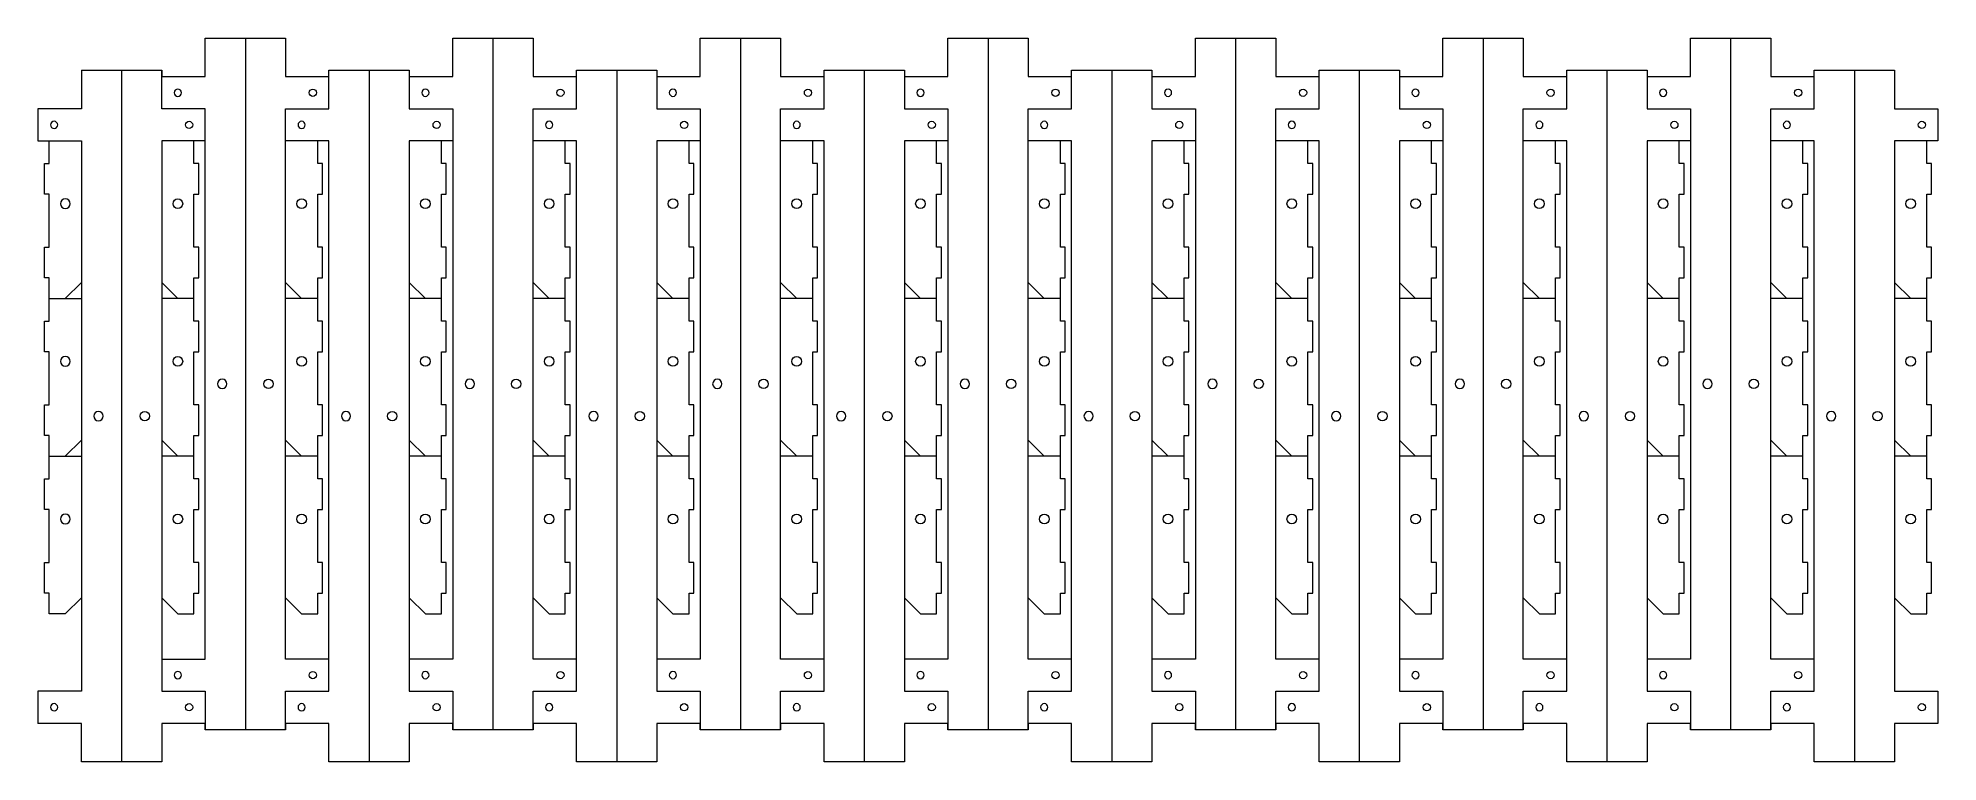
# Model space of a CAD drawing. Header units: millimetres. Extents: x -297 to 294, y -113 to 112.
import ezdxf

# ---------------------------------------------------------------- set-up
doc = ezdxf.new("R2010")
doc.units = ezdxf.units.MM
doc.header["$MEASUREMENT"] = 0
doc.layers.add('Layer 1', color=7, linetype='Continuous')

msp = doc.modelspace()

# ---------------------------------------------------------------- linework, layer by layer
at = {"layer": 'Layer 1', "color": 175, "lineweight": 18}
for points in [[(-283.0386, 102.3), (-258.0386, 102.3), (-258.0386, 100.3021), (-244.5386, 100.3021), (-244.5386, 112.3), (-219.5386, 112.3), (-219.5386, 100.3021), (-206.0386, 100.3021), (-206.0386, 102.3), (-181.0386, 102.3), (-181.0386, 100.3021), (-167.5386, 100.3021), (-167.5386, 112.3), (-142.5386, 112.3), (-142.5386, 100.3021), (-129.0386, 100.3021), (-129.0386, 102.3), (-104.0386, 102.3), (-104.0386, 100.3021), (-90.5386, 100.3021), (-90.5386, 112.3), (-65.5386, 112.3), (-65.5386, 100.3021), (-52.0386, 100.3021), (-52.0386, 102.3), (-27.0386, 102.3), (-27.0386, 100.3021), (-13.5386, 100.3021), (-13.5386, 112.3), (11.4614, 112.3), (11.4614, 100.3021), (24.9614, 100.3021), (24.9614, 102.3), (49.9614, 102.3), (49.9614, 100.3021), (63.4614, 100.3021), (63.4614, 112.3), (88.4614, 112.3), (88.4614, 100.3021), (101.9614, 100.3021), (101.9614, 102.3), (126.9614, 102.3), (126.9614, 100.3021), (140.4614, 100.3021), (140.4614, 112.3), (165.4614, 112.3), (165.4614, 100.3021), (178.9614, 100.3021), (178.9614, 102.3), (203.9614, 102.3), (203.9614, 100.3021), (217.4614, 100.3021), (217.4614, 112.3), (242.4614, 112.3), (242.4614, 100.3021), (255.9614, 100.3021), (255.9614, 102.3), (280.9614, 102.3)], [(294.4614, -100.7), (280.9614, -100.7), (280.9614, -112.6979), (255.9614, -112.6979), (255.9614, -100.7), (242.4614, -100.7), (242.4614, -102.6979), (217.4614, -102.6979), (217.4614, -100.7), (203.9614, -100.7), (203.9614, -112.6979), (178.9614, -112.6979), (178.9614, -100.7), (165.4614, -100.7), (165.4614, -102.6979), (140.4614, -102.6979), (140.4614, -100.7), (126.9614, -100.7), (126.9614, -112.6979), (101.9614, -112.6979), (101.9614, -100.7), (88.4614, -100.7), (88.4614, -102.6979), (63.4614, -102.6979), (63.4614, -100.7), (49.9614, -100.7), (49.9614, -112.6979), (24.9614, -112.6979), (24.9614, -100.7), (11.4614, -100.7), (11.4614, -102.6979), (-13.5386, -102.6979), (-13.5386, -100.7), (-27.0386, -100.7), (-27.0386, -112.6979), (-52.0386, -112.6979), (-52.0386, -100.7), (-65.5386, -100.7), (-65.5386, -102.6979), (-90.5386, -102.6979), (-90.5386, -100.7), (-104.0386, -100.7), (-104.0386, -112.6979), (-129.0386, -112.6979), (-129.0386, -100.7), (-142.5386, -100.7), (-142.5386, -102.6979), (-167.5386, -102.6979), (-167.5386, -100.7), (-181.0386, -100.7), (-181.0386, -112.6979), (-206.0386, -112.6979), (-206.0386, -100.7), (-219.5386, -100.7), (-219.5386, -102.6979), (-244.5386, -102.6979), (-244.5386, -100.7), (-258.0386, -100.7), (-258.0386, -112.6979), (-283.0386, -112.6979), (-283.0386, -100.7), (-296.5386, -100.7)]]:
    msp.add_lwpolyline(points, dxfattribs=at)
at = {"layer": 'Layer 1', "color": 114, "lineweight": 9}
for points in [[(-232.0386, 112.3), (-232.0386, -102.6979)], [(-155.0386, 112.3), (-155.0386, -102.6979)], [(-78.0386, 112.3), (-78.0386, -102.6979)], [(-1.0386, 112.3), (-1.0386, -102.6979)], [(75.9614, 112.3), (75.9614, -102.6979)], [(152.9614, 112.3), (152.9614, -102.6979)], [(229.9614, 112.3), (229.9614, -102.6979)], [(-283.0386, 102.3), (-283.0386, 90.3), (-296.5386, 90.3), (-296.5386, 80.3), (-283.0386, 80.3), (-283.0386, -90.7), (-296.5386, -90.7), (-296.5386, -100.7)], [(-270.5386, 102.3), (-270.5386, -112.6979)], [(-258.0386, -80.7), (-244.5386, -80.7), (-244.5386, 90.3), (-258.0386, 90.3), (-258.0386, 102.3)], [(-206.0386, -80.7), (-219.5386, -80.7), (-219.5386, 90.3), (-206.0386, 90.3), (-206.0386, 102.3)], [(-193.5386, 102.3), (-193.5386, -112.6979)], [(-181.0386, 102.3), (-181.0386, 90.3), (-167.5386, 90.3), (-167.5386, -80.7), (-181.0386, -80.7)], [(-129.0386, -80.7), (-142.5386, -80.7), (-142.5386, 90.3), (-129.0386, 90.3), (-129.0386, 102.3)], [(-116.5386, 102.3), (-116.5386, -112.6979)], [(-104.0386, 102.3), (-104.0386, 90.3), (-90.5386, 90.3), (-90.5386, -80.7), (-104.0386, -80.7)], [(-52.0386, -80.7), (-65.5386, -80.7), (-65.5386, 90.3), (-52.0386, 90.3), (-52.0386, 102.3)], [(-39.5386, 102.3), (-39.5386, -112.6979)], [(-27.0386, 102.3), (-27.0386, 90.3), (-13.5386, 90.3), (-13.5386, -80.7), (-27.0386, -80.7)], [(24.9614, -80.7), (11.4614, -80.7), (11.4614, 90.3), (24.9614, 90.3), (24.9614, 102.3)], [(37.4614, 102.3), (37.4614, -112.6979)], [(49.9614, 102.3), (49.9614, 90.3), (63.4614, 90.3), (63.4614, -80.7), (49.9614, -80.7)], [(101.9614, -80.7), (88.4614, -80.7), (88.4614, 90.3), (101.9614, 90.3), (101.9614, 102.3)], [(114.4614, 102.3), (114.4614, -112.6979)], [(126.9614, 102.3), (126.9614, 90.3), (140.4614, 90.3), (140.4614, -80.7), (126.9614, -80.7)], [(178.9614, -80.7), (165.4614, -80.7), (165.4614, 90.3), (178.9614, 90.3), (178.9614, 102.3)], [(191.4614, 102.3), (191.4614, -112.6979)], [(203.9614, 102.3), (203.9614, 90.3), (217.4614, 90.3), (217.4614, -80.7), (203.9614, -80.7)], [(255.9614, -80.7), (242.4614, -80.7), (242.4614, 90.3), (255.9614, 90.3), (255.9614, 102.3)], [(268.4614, 102.3), (268.4614, -112.6979)], [(280.9614, 102.3), (280.9614, 90.3), (294.4614, 90.3), (294.4614, 80.3), (280.9614, 80.3), (280.9614, -90.7), (294.4614, -90.7), (294.4614, -100.7)], [(-293.0386, -66.7), (-293.0386, -60.2), (-294.5386, -60.2), (-294.5386, -50.7), (-293.0386, -50.7), (-293.0386, -34.2), (-294.5386, -34.2), (-294.5386, -24.7), (-293.0386, -24.7), (-293.0386, -17.7), (-293.0386, -11.2), (-294.5386, -11.2), (-294.5386, -1.7), (-293.0386, -1.7), (-293.0386, 14.8), (-294.5386, 14.8), (-294.5386, 24.3), (-293.0386, 24.3), (-293.0386, 31.3), (-293.0386, 37.8), (-294.5386, 37.8), (-294.5386, 47.3), (-293.0386, 47.3), (-293.0386, 63.8), (-294.5386, 63.8), (-294.5386, 73.3), (-293.0386, 73.3), (-293.0386, 80.3)], [(-244.5386, 80.3), (-258.0386, 80.3), (-258.0386, -90.7), (-244.5386, -90.7), (-244.5386, -102.6979)], [(-248.0386, -66.7), (-248.0386, -60.2), (-246.5386, -60.2), (-246.5386, -50.7), (-248.0386, -50.7), (-248.0386, -34.2), (-246.5386, -34.2), (-246.5386, -24.7), (-248.0386, -24.7), (-248.0386, -17.7), (-248.0386, -11.2), (-246.5386, -11.2), (-246.5386, -1.7), (-248.0386, -1.7), (-248.0386, 14.8), (-246.5386, 14.8), (-246.5386, 24.3), (-248.0386, 24.3), (-248.0386, 31.3), (-248.0386, 37.8), (-246.5386, 37.8), (-246.5386, 47.3), (-248.0386, 47.3), (-248.0386, 63.8), (-246.5386, 63.8), (-246.5386, 73.3), (-248.0386, 73.3), (-248.0386, 80.3)], [(-219.5386, -102.6979), (-219.5386, -90.7), (-206.0386, -90.7), (-206.0386, 80.3), (-219.5386, 80.3)], [(-209.5386, -66.7), (-209.5386, -60.2), (-208.0386, -60.2), (-208.0386, -50.7), (-209.5386, -50.7), (-209.5386, -34.2), (-208.0386, -34.2), (-208.0386, -24.7), (-209.5386, -24.7), (-209.5386, -17.7), (-209.5386, -11.2), (-208.0386, -11.2), (-208.0386, -1.7), (-209.5386, -1.7), (-209.5386, 14.8), (-208.0386, 14.8), (-208.0386, 24.3), (-209.5386, 24.3), (-209.5386, 31.3), (-209.5386, 37.8), (-208.0386, 37.8), (-208.0386, 47.3), (-209.5386, 47.3), (-209.5386, 63.8), (-208.0386, 63.8), (-208.0386, 73.3), (-209.5386, 73.3), (-209.5386, 80.3)], [(-167.5386, 80.3), (-181.0386, 80.3), (-181.0386, -90.7), (-167.5386, -90.7), (-167.5386, -102.6979)], [(-171.0386, -66.7), (-171.0386, -60.2), (-169.5386, -60.2), (-169.5386, -50.7), (-171.0386, -50.7), (-171.0386, -34.2), (-169.5386, -34.2), (-169.5386, -24.7), (-171.0386, -24.7), (-171.0386, -17.7), (-171.0386, -11.2), (-169.5386, -11.2), (-169.5386, -1.7), (-171.0386, -1.7), (-171.0386, 14.8), (-169.5386, 14.8), (-169.5386, 24.3), (-171.0386, 24.3), (-171.0386, 31.3), (-171.0386, 37.8), (-169.5386, 37.8), (-169.5386, 47.3), (-171.0386, 47.3), (-171.0386, 63.8), (-169.5386, 63.8), (-169.5386, 73.3), (-171.0386, 73.3), (-171.0386, 80.3)], [(-142.5386, -102.6979), (-142.5386, -90.7), (-129.0386, -90.7), (-129.0386, 80.3), (-142.5386, 80.3)], [(-132.5386, -66.7), (-132.5386, -60.2), (-131.0386, -60.2), (-131.0386, -50.7), (-132.5386, -50.7), (-132.5386, -34.2), (-131.0386, -34.2), (-131.0386, -24.7), (-132.5386, -24.7), (-132.5386, -17.7), (-132.5386, -11.2), (-131.0386, -11.2), (-131.0386, -1.7), (-132.5386, -1.7), (-132.5386, 14.8), (-131.0386, 14.8), (-131.0386, 24.3), (-132.5386, 24.3), (-132.5386, 31.3), (-132.5386, 37.8), (-131.0386, 37.8), (-131.0386, 47.3), (-132.5386, 47.3), (-132.5386, 63.8), (-131.0386, 63.8), (-131.0386, 73.3), (-132.5386, 73.3), (-132.5386, 80.3)], [(-90.5386, 80.3), (-104.0386, 80.3), (-104.0386, -90.7), (-90.5386, -90.7), (-90.5386, -102.6979)], [(-94.0386, -66.7), (-94.0386, -60.2), (-92.5386, -60.2), (-92.5386, -50.7), (-94.0386, -50.7), (-94.0386, -34.2), (-92.5386, -34.2), (-92.5386, -24.7), (-94.0386, -24.7), (-94.0386, -17.7), (-94.0386, -11.2), (-92.5386, -11.2), (-92.5386, -1.7), (-94.0386, -1.7), (-94.0386, 14.8), (-92.5386, 14.8), (-92.5386, 24.3), (-94.0386, 24.3), (-94.0386, 31.3), (-94.0386, 37.8), (-92.5386, 37.8), (-92.5386, 47.3), (-94.0386, 47.3), (-94.0386, 63.8), (-92.5386, 63.8), (-92.5386, 73.3), (-94.0386, 73.3), (-94.0386, 80.3)], [(-65.5386, -102.6979), (-65.5386, -90.7), (-52.0386, -90.7), (-52.0386, 80.3), (-65.5386, 80.3)], [(-55.5386, -66.7), (-55.5386, -60.2), (-54.0386, -60.2), (-54.0386, -50.7), (-55.5386, -50.7), (-55.5386, -34.2), (-54.0386, -34.2), (-54.0386, -24.7), (-55.5386, -24.7), (-55.5386, -17.7), (-55.5386, -11.2), (-54.0386, -11.2), (-54.0386, -1.7), (-55.5386, -1.7), (-55.5386, 14.8), (-54.0386, 14.8), (-54.0386, 24.3), (-55.5386, 24.3), (-55.5386, 31.3), (-55.5386, 37.8), (-54.0386, 37.8), (-54.0386, 47.3), (-55.5386, 47.3), (-55.5386, 63.8), (-54.0386, 63.8), (-54.0386, 73.3), (-55.5386, 73.3), (-55.5386, 80.3)], [(-13.5386, 80.3), (-27.0386, 80.3), (-27.0386, -90.7), (-13.5386, -90.7), (-13.5386, -102.6979)], [(-17.0386, -66.7), (-17.0386, -60.2), (-15.5386, -60.2), (-15.5386, -50.7), (-17.0386, -50.7), (-17.0386, -34.2), (-15.5386, -34.2), (-15.5386, -24.7), (-17.0386, -24.7), (-17.0386, -17.7), (-17.0386, -11.2), (-15.5386, -11.2), (-15.5386, -1.7), (-17.0386, -1.7), (-17.0386, 14.8), (-15.5386, 14.8), (-15.5386, 24.3), (-17.0386, 24.3), (-17.0386, 31.3), (-17.0386, 37.8), (-15.5386, 37.8), (-15.5386, 47.3), (-17.0386, 47.3), (-17.0386, 63.8), (-15.5386, 63.8), (-15.5386, 73.3), (-17.0386, 73.3), (-17.0386, 80.3)], [(11.4614, -102.6979), (11.4614, -90.7), (24.9614, -90.7), (24.9614, 80.3), (11.4614, 80.3)], [(21.4614, -66.7), (21.4614, -60.2), (22.9614, -60.2), (22.9614, -50.7), (21.4614, -50.7), (21.4614, -34.2), (22.9614, -34.2), (22.9614, -24.7), (21.4614, -24.7), (21.4614, -17.7), (21.4614, -11.2), (22.9614, -11.2), (22.9614, -1.7), (21.4614, -1.7), (21.4614, 14.8), (22.9614, 14.8), (22.9614, 24.3), (21.4614, 24.3), (21.4614, 31.3), (21.4614, 37.8), (22.9614, 37.8), (22.9614, 47.3), (21.4614, 47.3), (21.4614, 63.8), (22.9614, 63.8), (22.9614, 73.3), (21.4614, 73.3), (21.4614, 80.3)], [(63.4614, 80.3), (49.9614, 80.3), (49.9614, -90.7), (63.4614, -90.7), (63.4614, -102.6979)], [(59.9614, -66.7), (59.9614, -60.2), (61.4614, -60.2), (61.4614, -50.7), (59.9614, -50.7), (59.9614, -34.2), (61.4614, -34.2), (61.4614, -24.7), (59.9614, -24.7), (59.9614, -17.7), (59.9614, -11.2), (61.4614, -11.2), (61.4614, -1.7), (59.9614, -1.7), (59.9614, 14.8), (61.4614, 14.8), (61.4614, 24.3), (59.9614, 24.3), (59.9614, 31.3), (59.9614, 37.8), (61.4614, 37.8), (61.4614, 47.3), (59.9614, 47.3), (59.9614, 63.8), (61.4614, 63.8), (61.4614, 73.3), (59.9614, 73.3), (59.9614, 80.3)], [(88.4614, -102.6979), (88.4614, -90.7), (101.9614, -90.7), (101.9614, 80.3), (88.4614, 80.3)], [(98.4614, -66.7), (98.4614, -60.2), (99.9614, -60.2), (99.9614, -50.7), (98.4614, -50.7), (98.4614, -34.2), (99.9614, -34.2), (99.9614, -24.7), (98.4614, -24.7), (98.4614, -17.7), (98.4614, -11.2), (99.9614, -11.2), (99.9614, -1.7), (98.4614, -1.7), (98.4614, 14.8), (99.9614, 14.8), (99.9614, 24.3), (98.4614, 24.3), (98.4614, 31.3), (98.4614, 37.8), (99.9614, 37.8), (99.9614, 47.3), (98.4614, 47.3), (98.4614, 63.8), (99.9614, 63.8), (99.9614, 73.3), (98.4614, 73.3), (98.4614, 80.3)], [(140.4614, 80.3), (126.9614, 80.3), (126.9614, -90.7), (140.4614, -90.7), (140.4614, -102.6979)], [(136.9614, -66.7), (136.9614, -60.2), (138.4614, -60.2), (138.4614, -50.7), (136.9614, -50.7), (136.9614, -34.2), (138.4614, -34.2), (138.4614, -24.7), (136.9614, -24.7), (136.9614, -17.7), (136.9614, -11.2), (138.4614, -11.2), (138.4614, -1.7), (136.9614, -1.7), (136.9614, 14.8), (138.4614, 14.8), (138.4614, 24.3), (136.9614, 24.3), (136.9614, 31.3), (136.9614, 37.8), (138.4614, 37.8), (138.4614, 47.3), (136.9614, 47.3), (136.9614, 63.8), (138.4614, 63.8), (138.4614, 73.3), (136.9614, 73.3), (136.9614, 80.3)], [(165.4614, -102.6979), (165.4614, -90.7), (178.9614, -90.7), (178.9614, 80.3), (165.4614, 80.3)], [(175.4614, -66.7), (175.4614, -60.2), (176.9614, -60.2), (176.9614, -50.7), (175.4614, -50.7), (175.4614, -34.2), (176.9614, -34.2), (176.9614, -24.7), (175.4614, -24.7), (175.4614, -17.7), (175.4614, -11.2), (176.9614, -11.2), (176.9614, -1.7), (175.4614, -1.7), (175.4614, 14.8), (176.9614, 14.8), (176.9614, 24.3), (175.4614, 24.3), (175.4614, 31.3), (175.4614, 37.8), (176.9614, 37.8), (176.9614, 47.3), (175.4614, 47.3), (175.4614, 63.8), (176.9614, 63.8), (176.9614, 73.3), (175.4614, 73.3), (175.4614, 80.3)], [(217.4614, 80.3), (203.9614, 80.3), (203.9614, -90.7), (217.4614, -90.7), (217.4614, -102.6979)], [(213.9614, -66.7), (213.9614, -60.2), (215.4614, -60.2), (215.4614, -50.7), (213.9614, -50.7), (213.9614, -34.2), (215.4614, -34.2), (215.4614, -24.7), (213.9614, -24.7), (213.9614, -17.7), (213.9614, -11.2), (215.4614, -11.2), (215.4614, -1.7), (213.9614, -1.7), (213.9614, 14.8), (215.4614, 14.8), (215.4614, 24.3), (213.9614, 24.3), (213.9614, 31.3), (213.9614, 37.8), (215.4614, 37.8), (215.4614, 47.3), (213.9614, 47.3), (213.9614, 63.8), (215.4614, 63.8), (215.4614, 73.3), (213.9614, 73.3), (213.9614, 80.3)], [(242.4614, -102.6979), (242.4614, -90.7), (255.9614, -90.7), (255.9614, 80.3), (242.4614, 80.3)], [(252.4614, -66.7), (252.4614, -60.2), (253.9614, -60.2), (253.9614, -50.7), (252.4614, -50.7), (252.4614, -34.2), (253.9614, -34.2), (253.9614, -24.7), (252.4614, -24.7), (252.4614, -17.7), (252.4614, -11.2), (253.9614, -11.2), (253.9614, -1.7), (252.4614, -1.7), (252.4614, 14.8), (253.9614, 14.8), (253.9614, 24.3), (252.4614, 24.3), (252.4614, 31.3), (252.4614, 37.8), (253.9614, 37.8), (253.9614, 47.3), (252.4614, 47.3), (252.4614, 63.8), (253.9614, 63.8), (253.9614, 73.3), (252.4614, 73.3), (252.4614, 80.3)], [(290.9614, -66.7), (290.9614, -60.2), (292.4614, -60.2), (292.4614, -50.7), (290.9614, -50.7), (290.9614, -34.2), (292.4614, -34.2), (292.4614, -24.7), (290.9614, -24.7), (290.9614, -17.7), (290.9614, -11.2), (292.4614, -11.2), (292.4614, -1.7), (290.9614, -1.7), (290.9614, 14.8), (292.4614, 14.8), (292.4614, 24.3), (290.9614, 24.3), (290.9614, 31.3), (290.9614, 37.8), (292.4614, 37.8), (292.4614, 47.3), (290.9614, 47.3), (290.9614, 63.8), (292.4614, 63.8), (292.4614, 73.3), (290.9614, 73.3), (290.9614, 80.3)]]:
    msp.add_lwpolyline(points, dxfattribs=at)
at = {"layer": 'Layer 1', "color": 240, "lineweight": 9}
for points in [[(-283.0386, 36.3), (-288.0386, 31.3)], [(-258.0386, 36.3), (-253.0386, 31.3)], [(-219.5386, 36.3), (-214.5386, 31.3)], [(-181.0386, 36.3), (-176.0386, 31.3)], [(-142.5386, 36.3), (-137.5386, 31.3)], [(-104.0386, 36.3), (-99.0386, 31.3)], [(-65.5386, 36.3), (-60.5386, 31.3)], [(-27.0386, 36.3), (-22.0386, 31.3)], [(11.4614, 36.3), (16.4614, 31.3)], [(49.9614, 36.3), (54.9614, 31.3)], [(88.4614, 36.3), (93.4614, 31.3)], [(126.9614, 36.3), (131.9614, 31.3)], [(165.4614, 36.3), (170.4614, 31.3)], [(203.9614, 36.3), (208.9614, 31.3)], [(242.4614, 36.3), (247.4614, 31.3)], [(280.9614, 36.3), (285.9614, 31.3)], [(-293.0386, 31.3), (-283.0386, 31.3)], [(-248.0386, 31.3), (-258.0386, 31.3)], [(-209.5386, 31.3), (-219.5386, 31.3)], [(-171.0386, 31.3), (-181.0386, 31.3)], [(-132.5386, 31.3), (-142.5386, 31.3)], [(-94.0386, 31.3), (-104.0386, 31.3)], [(-55.5386, 31.3), (-65.5386, 31.3)], [(-17.0386, 31.3), (-27.0386, 31.3)], [(21.4614, 31.3), (11.4614, 31.3)], [(59.9614, 31.3), (49.9614, 31.3)], [(98.4614, 31.3), (88.4614, 31.3)], [(136.9614, 31.3), (126.9614, 31.3)], [(175.4614, 31.3), (165.4614, 31.3)], [(213.9614, 31.3), (203.9614, 31.3)], [(252.4614, 31.3), (242.4614, 31.3)], [(290.9614, 31.3), (280.9614, 31.3)], [(-293.0386, -17.7), (-283.0386, -17.7)], [(-283.0386, -12.7), (-288.0386, -17.7)], [(-258.0386, -12.7), (-253.0386, -17.7)], [(-248.0386, -17.7), (-258.0386, -17.7)], [(-219.5386, -12.7), (-214.5386, -17.7)], [(-209.5386, -17.7), (-219.5386, -17.7)], [(-181.0386, -12.7), (-176.0386, -17.7)], [(-171.0386, -17.7), (-181.0386, -17.7)], [(-142.5386, -12.7), (-137.5386, -17.7)], [(-132.5386, -17.7), (-142.5386, -17.7)], [(-104.0386, -12.7), (-99.0386, -17.7)], [(-94.0386, -17.7), (-104.0386, -17.7)], [(-65.5386, -12.7), (-60.5386, -17.7)], [(-55.5386, -17.7), (-65.5386, -17.7)], [(-27.0386, -12.7), (-22.0386, -17.7)], [(-17.0386, -17.7), (-27.0386, -17.7)], [(11.4614, -12.7), (16.4614, -17.7)], [(21.4614, -17.7), (11.4614, -17.7)], [(49.9614, -12.7), (54.9614, -17.7)], [(59.9614, -17.7), (49.9614, -17.7)], [(88.4614, -12.7), (93.4614, -17.7)], [(98.4614, -17.7), (88.4614, -17.7)], [(126.9614, -12.7), (131.9614, -17.7)], [(136.9614, -17.7), (126.9614, -17.7)], [(165.4614, -12.7), (170.4614, -17.7)], [(175.4614, -17.7), (165.4614, -17.7)], [(203.9614, -12.7), (208.9614, -17.7)], [(213.9614, -17.7), (203.9614, -17.7)], [(242.4614, -12.7), (247.4614, -17.7)], [(252.4614, -17.7), (242.4614, -17.7)], [(280.9614, -12.7), (285.9614, -17.7)], [(290.9614, -17.7), (280.9614, -17.7)], [(-283.0386, -61.7), (-288.0386, -66.7), (-293.0386, -66.7)], [(-258.0386, -61.7), (-253.0386, -66.7), (-248.0386, -66.7)], [(-219.5386, -61.7), (-214.5386, -66.7), (-209.5386, -66.7)], [(-181.0386, -61.7), (-176.0386, -66.7), (-171.0386, -66.7)], [(-142.5386, -61.7), (-137.5386, -66.7), (-132.5386, -66.7)], [(-104.0386, -61.7), (-99.0386, -66.7), (-94.0386, -66.7)], [(-65.5386, -61.7), (-60.5386, -66.7), (-55.5386, -66.7)], [(-27.0386, -61.7), (-22.0386, -66.7), (-17.0386, -66.7)], [(11.4614, -61.7), (16.4614, -66.7), (21.4614, -66.7)], [(49.9614, -61.7), (54.9614, -66.7), (59.9614, -66.7)], [(88.4614, -61.7), (93.4614, -66.7), (98.4614, -66.7)], [(126.9614, -61.7), (131.9614, -66.7), (136.9614, -66.7)], [(165.4614, -61.7), (170.4614, -66.7), (175.4614, -66.7)], [(203.9614, -61.7), (208.9614, -66.7), (213.9614, -66.7)], [(242.4614, -61.7), (247.4614, -66.7), (252.4614, -66.7)], [(280.9614, -61.7), (285.9614, -66.7), (290.9614, -66.7)]]:
    msp.add_lwpolyline(points, dxfattribs=at)
for points in [[(-253.0386, 94.175), (-253.6599, 94.175), (-254.1636, 94.6787), (-254.1636, 95.3), (-254.1636, 95.9214), (-253.6599, 96.425), (-253.0386, 96.425), (-252.4173, 96.4251), (-251.9136, 95.9214), (-251.9136, 95.3001), (-251.9136, 94.6787), (-252.4173, 94.1751), (-253.0386, 94.175)], [(-211.0386, 94.175), (-210.4173, 94.175), (-209.9136, 94.6787), (-209.9136, 95.3), (-209.9136, 95.9214), (-210.4173, 96.425), (-211.0386, 96.425), (-211.6599, 96.4251), (-212.1636, 95.9214), (-212.1636, 95.3001), (-212.1636, 94.6787), (-211.6599, 94.1751), (-211.0386, 94.175)], [(-176.0386, 94.175), (-176.6599, 94.175), (-177.1636, 94.6787), (-177.1636, 95.3), (-177.1636, 95.9214), (-176.6599, 96.425), (-176.0386, 96.425), (-175.4173, 96.4251), (-174.9136, 95.9214), (-174.9136, 95.3001), (-174.9136, 94.6787), (-175.4173, 94.1751), (-176.0386, 94.175)], [(-134.0386, 94.175), (-133.4173, 94.175), (-132.9136, 94.6787), (-132.9136, 95.3), (-132.9136, 95.9214), (-133.4173, 96.425), (-134.0386, 96.425), (-134.6599, 96.4251), (-135.1636, 95.9214), (-135.1636, 95.3001), (-135.1636, 94.6787), (-134.6599, 94.1751), (-134.0386, 94.175)], [(-99.0386, 94.175), (-99.6599, 94.175), (-100.1636, 94.6787), (-100.1636, 95.3), (-100.1636, 95.9214), (-99.6599, 96.425), (-99.0386, 96.425), (-98.4173, 96.4251), (-97.9136, 95.9214), (-97.9136, 95.3001), (-97.9136, 94.6787), (-98.4173, 94.1751), (-99.0386, 94.175)], [(-57.0386, 94.175), (-56.4173, 94.175), (-55.9136, 94.6787), (-55.9136, 95.3), (-55.9136, 95.9214), (-56.4173, 96.425), (-57.0386, 96.425), (-57.6599, 96.4251), (-58.1636, 95.9214), (-58.1636, 95.3001), (-58.1636, 94.6787), (-57.6599, 94.1751), (-57.0386, 94.175)], [(-22.0386, 94.175), (-22.6599, 94.175), (-23.1636, 94.6787), (-23.1636, 95.3), (-23.1636, 95.9214), (-22.6599, 96.425), (-22.0386, 96.425), (-21.4173, 96.4251), (-20.9136, 95.9214), (-20.9136, 95.3001), (-20.9136, 94.6787), (-21.4173, 94.1751), (-22.0386, 94.175)], [(19.9614, 94.175), (20.5827, 94.175), (21.0864, 94.6787), (21.0864, 95.3), (21.0864, 95.9214), (20.5827, 96.425), (19.9614, 96.425), (19.3401, 96.4251), (18.8364, 95.9214), (18.8364, 95.3001), (18.8364, 94.6787), (19.3401, 94.1751), (19.9614, 94.175)], [(54.9614, 94.175), (54.3401, 94.175), (53.8364, 94.6787), (53.8364, 95.3), (53.8364, 95.9214), (54.3401, 96.425), (54.9614, 96.425), (55.5827, 96.4251), (56.0864, 95.9214), (56.0864, 95.3001), (56.0864, 94.6787), (55.5827, 94.1751), (54.9614, 94.175)], [(96.9614, 94.175), (97.5827, 94.175), (98.0864, 94.6787), (98.0864, 95.3), (98.0864, 95.9214), (97.5827, 96.425), (96.9614, 96.425), (96.3401, 96.4251), (95.8364, 95.9214), (95.8364, 95.3001), (95.8364, 94.6787), (96.3401, 94.1751), (96.9614, 94.175)], [(131.9614, 94.175), (131.3401, 94.175), (130.8364, 94.6787), (130.8364, 95.3), (130.8364, 95.9214), (131.3401, 96.425), (131.9614, 96.425), (132.5827, 96.4251), (133.0864, 95.9214), (133.0864, 95.3001), (133.0864, 94.6787), (132.5827, 94.1751), (131.9614, 94.175)], [(173.9614, 94.175), (174.5827, 94.175), (175.0864, 94.6787), (175.0864, 95.3), (175.0864, 95.9214), (174.5827, 96.425), (173.9614, 96.425), (173.3401, 96.4251), (172.8364, 95.9214), (172.8364, 95.3001), (172.8364, 94.6787), (173.3401, 94.1751), (173.9614, 94.175)], [(208.9614, 94.175), (208.3401, 94.175), (207.8364, 94.6787), (207.8364, 95.3), (207.8364, 95.9214), (208.3401, 96.425), (208.9614, 96.425), (209.5827, 96.4251), (210.0864, 95.9214), (210.0864, 95.3001), (210.0864, 94.6787), (209.5827, 94.1751), (208.9614, 94.175)], [(250.9614, 94.175), (251.5827, 94.175), (252.0864, 94.6787), (252.0864, 95.3), (252.0864, 95.9214), (251.5827, 96.425), (250.9614, 96.425), (250.3401, 96.4251), (249.8364, 95.9214), (249.8364, 95.3001), (249.8364, 94.6787), (250.3401, 94.1751), (250.9614, 94.175)], [(-291.5386, 84.175), (-292.1599, 84.175), (-292.6636, 84.6787), (-292.6636, 85.3), (-292.6636, 85.9214), (-292.1599, 86.425), (-291.5386, 86.425), (-290.9173, 86.4251), (-290.4136, 85.9214), (-290.4136, 85.3001), (-290.4136, 84.6787), (-290.9173, 84.1751), (-291.5386, 84.175)], [(-249.5386, 84.175), (-248.9173, 84.175), (-248.4136, 84.6787), (-248.4136, 85.3), (-248.4136, 85.9214), (-248.9173, 86.425), (-249.5386, 86.425), (-250.1599, 86.4251), (-250.6636, 85.9214), (-250.6636, 85.3001), (-250.6636, 84.6787), (-250.1599, 84.1751), (-249.5386, 84.175)], [(-214.5386, 84.175), (-215.1599, 84.175), (-215.6636, 84.6787), (-215.6636, 85.3), (-215.6636, 85.9214), (-215.1599, 86.425), (-214.5386, 86.425), (-213.9173, 86.4251), (-213.4136, 85.9214), (-213.4136, 85.3001), (-213.4136, 84.6787), (-213.9173, 84.1751), (-214.5386, 84.175)], [(-172.5386, 84.175), (-171.9173, 84.175), (-171.4136, 84.6787), (-171.4136, 85.3), (-171.4136, 85.9214), (-171.9173, 86.425), (-172.5386, 86.425), (-173.1599, 86.4251), (-173.6636, 85.9214), (-173.6636, 85.3001), (-173.6636, 84.6787), (-173.1599, 84.1751), (-172.5386, 84.175)], [(-137.5386, 84.175), (-138.1599, 84.175), (-138.6636, 84.6787), (-138.6636, 85.3), (-138.6636, 85.9214), (-138.1599, 86.425), (-137.5386, 86.425), (-136.9173, 86.4251), (-136.4136, 85.9214), (-136.4136, 85.3001), (-136.4136, 84.6787), (-136.9173, 84.1751), (-137.5386, 84.175)], [(-95.5386, 84.175), (-94.9173, 84.175), (-94.4136, 84.6787), (-94.4136, 85.3), (-94.4136, 85.9214), (-94.9173, 86.425), (-95.5386, 86.425), (-96.1599, 86.4251), (-96.6636, 85.9214), (-96.6636, 85.3001), (-96.6636, 84.6787), (-96.1599, 84.1751), (-95.5386, 84.175)], [(-60.5386, 84.175), (-61.1599, 84.175), (-61.6636, 84.6787), (-61.6636, 85.3), (-61.6636, 85.9214), (-61.1599, 86.425), (-60.5386, 86.425), (-59.9173, 86.4251), (-59.4136, 85.9214), (-59.4136, 85.3001), (-59.4136, 84.6787), (-59.9173, 84.1751), (-60.5386, 84.175)], [(-18.5386, 84.175), (-17.9173, 84.175), (-17.4136, 84.6787), (-17.4136, 85.3), (-17.4136, 85.9214), (-17.9173, 86.425), (-18.5386, 86.425), (-19.1599, 86.4251), (-19.6636, 85.9214), (-19.6636, 85.3001), (-19.6636, 84.6787), (-19.1599, 84.1751), (-18.5386, 84.175)], [(16.4614, 84.175), (15.8401, 84.175), (15.3364, 84.6787), (15.3364, 85.3), (15.3364, 85.9214), (15.8401, 86.425), (16.4614, 86.425), (17.0827, 86.4251), (17.5864, 85.9214), (17.5864, 85.3001), (17.5864, 84.6787), (17.0827, 84.1751), (16.4614, 84.175)], [(58.4614, 84.175), (59.0827, 84.175), (59.5864, 84.6787), (59.5864, 85.3), (59.5864, 85.9214), (59.0827, 86.425), (58.4614, 86.425), (57.8401, 86.4251), (57.3364, 85.9214), (57.3364, 85.3001), (57.3364, 84.6787), (57.8401, 84.1751), (58.4614, 84.175)], [(93.4614, 84.175), (92.8401, 84.175), (92.3364, 84.6787), (92.3364, 85.3), (92.3364, 85.9214), (92.8401, 86.425), (93.4614, 86.425), (94.0827, 86.4251), (94.5864, 85.9214), (94.5864, 85.3001), (94.5864, 84.6787), (94.0827, 84.1751), (93.4614, 84.175)], [(135.4614, 84.175), (136.0827, 84.175), (136.5864, 84.6787), (136.5864, 85.3), (136.5864, 85.9214), (136.0827, 86.425), (135.4614, 86.425), (134.8401, 86.4251), (134.3364, 85.9214), (134.3364, 85.3001), (134.3364, 84.6787), (134.8401, 84.1751), (135.4614, 84.175)], [(170.4614, 84.175), (169.8401, 84.175), (169.3364, 84.6787), (169.3364, 85.3), (169.3364, 85.9214), (169.8401, 86.425), (170.4614, 86.425), (171.0827, 86.4251), (171.5864, 85.9214), (171.5864, 85.3001), (171.5864, 84.6787), (171.0827, 84.1751), (170.4614, 84.175)], [(212.4614, 84.175), (213.0827, 84.175), (213.5864, 84.6787), (213.5864, 85.3), (213.5864, 85.9214), (213.0827, 86.425), (212.4614, 86.425), (211.8401, 86.4251), (211.3364, 85.9214), (211.3364, 85.3001), (211.3364, 84.6787), (211.8401, 84.1751), (212.4614, 84.175)], [(247.4614, 84.175), (246.8401, 84.175), (246.3364, 84.6787), (246.3364, 85.3), (246.3364, 85.9214), (246.8401, 86.425), (247.4614, 86.425), (248.0827, 86.4251), (248.5864, 85.9214), (248.5864, 85.3001), (248.5864, 84.6787), (248.0827, 84.1751), (247.4614, 84.175)], [(289.4614, 84.175), (290.0827, 84.175), (290.5864, 84.6787), (290.5864, 85.3), (290.5864, 85.9214), (290.0827, 86.425), (289.4614, 86.425), (288.8401, 86.4251), (288.3364, 85.9214), (288.3364, 85.3001), (288.3364, 84.6787), (288.8401, 84.1751), (289.4614, 84.175)], [(-288.0386, 59.3), (-288.867, 59.3), (-289.5386, 59.9716), (-289.5386, 60.8), (-289.5386, 61.6284), (-288.867, 62.3), (-288.0386, 62.3), (-287.2102, 62.3), (-286.5386, 61.6284), (-286.5386, 60.8), (-286.5386, 59.9716), (-287.2101, 59.3), (-288.0386, 59.3)], [(-253.0386, 59.3), (-252.2102, 59.3), (-251.5386, 59.9716), (-251.5386, 60.8), (-251.5386, 61.6284), (-252.2102, 62.3), (-253.0386, 62.3), (-253.867, 62.3), (-254.5386, 61.6284), (-254.5386, 60.8), (-254.5386, 59.9716), (-253.8671, 59.3), (-253.0386, 59.3)], [(-214.5386, 59.3), (-213.7102, 59.3), (-213.0386, 59.9716), (-213.0386, 60.8), (-213.0386, 61.6284), (-213.7102, 62.3), (-214.5386, 62.3), (-215.367, 62.3), (-216.0386, 61.6284), (-216.0386, 60.8), (-216.0386, 59.9716), (-215.3671, 59.3), (-214.5386, 59.3)], [(-176.0386, 59.3), (-175.2102, 59.3), (-174.5386, 59.9716), (-174.5386, 60.8), (-174.5386, 61.6284), (-175.2102, 62.3), (-176.0386, 62.3), (-176.867, 62.3), (-177.5386, 61.6284), (-177.5386, 60.8), (-177.5386, 59.9716), (-176.8671, 59.3), (-176.0386, 59.3)], [(-137.5386, 59.3), (-136.7102, 59.3), (-136.0386, 59.9716), (-136.0386, 60.8), (-136.0386, 61.6284), (-136.7102, 62.3), (-137.5386, 62.3), (-138.367, 62.3), (-139.0386, 61.6284), (-139.0386, 60.8), (-139.0386, 59.9716), (-138.3671, 59.3), (-137.5386, 59.3)], [(-99.0386, 59.3), (-98.2102, 59.3), (-97.5386, 59.9716), (-97.5386, 60.8), (-97.5386, 61.6284), (-98.2102, 62.3), (-99.0386, 62.3), (-99.867, 62.3), (-100.5386, 61.6284), (-100.5386, 60.8), (-100.5386, 59.9716), (-99.8671, 59.3), (-99.0386, 59.3)], [(-60.5386, 59.3), (-59.7102, 59.3), (-59.0386, 59.9716), (-59.0386, 60.8), (-59.0386, 61.6284), (-59.7102, 62.3), (-60.5386, 62.3), (-61.367, 62.3), (-62.0386, 61.6284), (-62.0386, 60.8), (-62.0386, 59.9716), (-61.3671, 59.3), (-60.5386, 59.3)], [(-22.0386, 59.3), (-21.2102, 59.3), (-20.5386, 59.9716), (-20.5386, 60.8), (-20.5386, 61.6284), (-21.2102, 62.3), (-22.0386, 62.3), (-22.867, 62.3), (-23.5386, 61.6284), (-23.5386, 60.8), (-23.5386, 59.9716), (-22.8671, 59.3), (-22.0386, 59.3)], [(16.4614, 59.3), (17.2898, 59.3), (17.9614, 59.9716), (17.9614, 60.8), (17.9614, 61.6284), (17.2898, 62.3), (16.4614, 62.3), (15.633, 62.3), (14.9614, 61.6284), (14.9614, 60.8), (14.9614, 59.9716), (15.6329, 59.3), (16.4614, 59.3)], [(54.9614, 59.3), (55.7898, 59.3), (56.4614, 59.9716), (56.4614, 60.8), (56.4614, 61.6284), (55.7898, 62.3), (54.9614, 62.3), (54.133, 62.3), (53.4614, 61.6284), (53.4614, 60.8), (53.4614, 59.9716), (54.1329, 59.3), (54.9614, 59.3)], [(93.4614, 59.3), (94.2898, 59.3), (94.9614, 59.9716), (94.9614, 60.8), (94.9614, 61.6284), (94.2898, 62.3), (93.4614, 62.3), (92.633, 62.3), (91.9614, 61.6284), (91.9614, 60.8), (91.9614, 59.9716), (92.6329, 59.3), (93.4614, 59.3)], [(131.9614, 59.3), (132.7898, 59.3), (133.4614, 59.9716), (133.4614, 60.8), (133.4614, 61.6284), (132.7898, 62.3), (131.9614, 62.3), (131.133, 62.3), (130.4614, 61.6284), (130.4614, 60.8), (130.4614, 59.9716), (131.1329, 59.3), (131.9614, 59.3)], [(170.4614, 59.3), (171.2898, 59.3), (171.9614, 59.9716), (171.9614, 60.8), (171.9614, 61.6284), (171.2898, 62.3), (170.4614, 62.3), (169.633, 62.3), (168.9614, 61.6284), (168.9614, 60.8), (168.9614, 59.9716), (169.6329, 59.3), (170.4614, 59.3)], [(208.9614, 59.3), (209.7898, 59.3), (210.4614, 59.9716), (210.4614, 60.8), (210.4614, 61.6284), (209.7898, 62.3), (208.9614, 62.3), (208.133, 62.3), (207.4614, 61.6284), (207.4614, 60.8), (207.4614, 59.9716), (208.1329, 59.3), (208.9614, 59.3)], [(247.4614, 59.3), (248.2898, 59.3), (248.9614, 59.9716), (248.9614, 60.8), (248.9614, 61.6284), (248.2898, 62.3), (247.4614, 62.3), (246.633, 62.3), (245.9614, 61.6284), (245.9614, 60.8), (245.9614, 59.9716), (246.6329, 59.3), (247.4614, 59.3)], [(285.9614, 59.3), (286.7898, 59.3), (287.4614, 59.9716), (287.4614, 60.8), (287.4614, 61.6284), (286.7898, 62.3), (285.9614, 62.3), (285.133, 62.3), (284.4614, 61.6284), (284.4614, 60.8), (284.4614, 59.9716), (285.1329, 59.3), (285.9614, 59.3)], [(-288.0386, 10.3), (-288.867, 10.3), (-289.5386, 10.9716), (-289.5386, 11.8), (-289.5386, 12.6284), (-288.867, 13.3), (-288.0386, 13.3), (-287.2102, 13.3), (-286.5386, 12.6284), (-286.5386, 11.8), (-286.5386, 10.9716), (-287.2101, 10.3), (-288.0386, 10.3)], [(-253.0386, 10.3), (-252.2102, 10.3), (-251.5386, 10.9716), (-251.5386, 11.8), (-251.5386, 12.6284), (-252.2102, 13.3), (-253.0386, 13.3), (-253.867, 13.3), (-254.5386, 12.6284), (-254.5386, 11.8), (-254.5386, 10.9716), (-253.8671, 10.3), (-253.0386, 10.3)], [(-214.5386, 10.3), (-213.7102, 10.3), (-213.0386, 10.9716), (-213.0386, 11.8), (-213.0386, 12.6284), (-213.7102, 13.3), (-214.5386, 13.3), (-215.367, 13.3), (-216.0386, 12.6284), (-216.0386, 11.8), (-216.0386, 10.9716), (-215.3671, 10.3), (-214.5386, 10.3)], [(-176.0386, 10.3), (-175.2102, 10.3), (-174.5386, 10.9716), (-174.5386, 11.8), (-174.5386, 12.6284), (-175.2102, 13.3), (-176.0386, 13.3), (-176.867, 13.3), (-177.5386, 12.6284), (-177.5386, 11.8), (-177.5386, 10.9716), (-176.8671, 10.3), (-176.0386, 10.3)], [(-137.5386, 10.3), (-136.7102, 10.3), (-136.0386, 10.9716), (-136.0386, 11.8), (-136.0386, 12.6284), (-136.7102, 13.3), (-137.5386, 13.3), (-138.367, 13.3), (-139.0386, 12.6284), (-139.0386, 11.8), (-139.0386, 10.9716), (-138.3671, 10.3), (-137.5386, 10.3)], [(-99.0386, 10.3), (-98.2102, 10.3), (-97.5386, 10.9716), (-97.5386, 11.8), (-97.5386, 12.6284), (-98.2102, 13.3), (-99.0386, 13.3), (-99.867, 13.3), (-100.5386, 12.6284), (-100.5386, 11.8), (-100.5386, 10.9716), (-99.8671, 10.3), (-99.0386, 10.3)], [(-60.5386, 10.3), (-59.7102, 10.3), (-59.0386, 10.9716), (-59.0386, 11.8), (-59.0386, 12.6284), (-59.7102, 13.3), (-60.5386, 13.3), (-61.367, 13.3), (-62.0386, 12.6284), (-62.0386, 11.8), (-62.0386, 10.9716), (-61.3671, 10.3), (-60.5386, 10.3)], [(-22.0386, 10.3), (-21.2102, 10.3), (-20.5386, 10.9716), (-20.5386, 11.8), (-20.5386, 12.6284), (-21.2102, 13.3), (-22.0386, 13.3), (-22.867, 13.3), (-23.5386, 12.6284), (-23.5386, 11.8), (-23.5386, 10.9716), (-22.8671, 10.3), (-22.0386, 10.3)], [(16.4614, 10.3), (17.2898, 10.3), (17.9614, 10.9716), (17.9614, 11.8), (17.9614, 12.6284), (17.2898, 13.3), (16.4614, 13.3), (15.633, 13.3), (14.9614, 12.6284), (14.9614, 11.8), (14.9614, 10.9716), (15.6329, 10.3), (16.4614, 10.3)], [(54.9614, 10.3), (55.7898, 10.3), (56.4614, 10.9716), (56.4614, 11.8), (56.4614, 12.6284), (55.7898, 13.3), (54.9614, 13.3), (54.133, 13.3), (53.4614, 12.6284), (53.4614, 11.8), (53.4614, 10.9716), (54.1329, 10.3), (54.9614, 10.3)], [(93.4614, 10.3), (94.2898, 10.3), (94.9614, 10.9716), (94.9614, 11.8), (94.9614, 12.6284), (94.2898, 13.3), (93.4614, 13.3), (92.633, 13.3), (91.9614, 12.6284), (91.9614, 11.8), (91.9614, 10.9716), (92.6329, 10.3), (93.4614, 10.3)], [(131.9614, 10.3), (132.7898, 10.3), (133.4614, 10.9716), (133.4614, 11.8), (133.4614, 12.6284), (132.7898, 13.3), (131.9614, 13.3), (131.133, 13.3), (130.4614, 12.6284), (130.4614, 11.8), (130.4614, 10.9716), (131.1329, 10.3), (131.9614, 10.3)], [(170.4614, 10.3), (171.2898, 10.3), (171.9614, 10.9716), (171.9614, 11.8), (171.9614, 12.6284), (171.2898, 13.3), (170.4614, 13.3), (169.633, 13.3), (168.9614, 12.6284), (168.9614, 11.8), (168.9614, 10.9716), (169.6329, 10.3), (170.4614, 10.3)], [(208.9614, 10.3), (209.7898, 10.3), (210.4614, 10.9716), (210.4614, 11.8), (210.4614, 12.6284), (209.7898, 13.3), (208.9614, 13.3), (208.133, 13.3), (207.4614, 12.6284), (207.4614, 11.8), (207.4614, 10.9716), (208.1329, 10.3), (208.9614, 10.3)], [(247.4614, 10.3), (248.2898, 10.3), (248.9614, 10.9716), (248.9614, 11.8), (248.9614, 12.6284), (248.2898, 13.3), (247.4614, 13.3), (246.633, 13.3), (245.9614, 12.6284), (245.9614, 11.8), (245.9614, 10.9716), (246.6329, 10.3), (247.4614, 10.3)], [(285.9614, 10.3), (286.7898, 10.3), (287.4614, 10.9716), (287.4614, 11.8), (287.4614, 12.6284), (286.7898, 13.3), (285.9614, 13.3), (285.133, 13.3), (284.4614, 12.6284), (284.4614, 11.8), (284.4614, 10.9716), (285.1329, 10.3), (285.9614, 10.3)], [(-239.2347, 3.35), (-240.0355, 3.35), (-240.6847, 3.9992), (-240.6847, 4.8), (-240.6847, 5.6009), (-240.0355, 6.25), (-239.2347, 6.25), (-238.4339, 6.2501), (-237.7847, 5.6009), (-237.7847, 4.8001), (-237.7847, 3.9992), (-238.4339, 3.3501), (-239.2347, 3.35)], [(-224.8425, 3.35), (-224.0417, 3.35), (-223.3925, 3.9992), (-223.3925, 4.8), (-223.3925, 5.6009), (-224.0417, 6.25), (-224.8425, 6.25), (-225.6433, 6.2501), (-226.2925, 5.6009), (-226.2925, 4.8001), (-226.2925, 3.9992), (-225.6433, 3.3501), (-224.8425, 3.35)], [(-162.2347, 3.35), (-163.0355, 3.35), (-163.6847, 3.9992), (-163.6847, 4.8), (-163.6847, 5.6009), (-163.0355, 6.25), (-162.2347, 6.25), (-161.4339, 6.2501), (-160.7847, 5.6009), (-160.7847, 4.8001), (-160.7847, 3.9992), (-161.4339, 3.3501), (-162.2347, 3.35)], [(-147.8425, 3.35), (-147.0417, 3.35), (-146.3925, 3.9992), (-146.3925, 4.8), (-146.3925, 5.6009), (-147.0417, 6.25), (-147.8425, 6.25), (-148.6433, 6.2501), (-149.2925, 5.6009), (-149.2925, 4.8001), (-149.2925, 3.9992), (-148.6433, 3.3501), (-147.8425, 3.35)], [(-85.2347, 3.35), (-86.0355, 3.35), (-86.6847, 3.9992), (-86.6847, 4.8), (-86.6847, 5.6009), (-86.0355, 6.25), (-85.2347, 6.25), (-84.4339, 6.2501), (-83.7847, 5.6009), (-83.7847, 4.8001), (-83.7847, 3.9992), (-84.4339, 3.3501), (-85.2347, 3.35)], [(-70.8425, 3.35), (-70.0417, 3.35), (-69.3925, 3.9992), (-69.3925, 4.8), (-69.3925, 5.6009), (-70.0417, 6.25), (-70.8425, 6.25), (-71.6433, 6.2501), (-72.2925, 5.6009), (-72.2925, 4.8001), (-72.2925, 3.9992), (-71.6433, 3.3501), (-70.8425, 3.35)], [(-8.2347, 3.35), (-9.0355, 3.35), (-9.6847, 3.9992), (-9.6847, 4.8), (-9.6847, 5.6009), (-9.0355, 6.25), (-8.2347, 6.25), (-7.4339, 6.2501), (-6.7847, 5.6009), (-6.7847, 4.8001), (-6.7847, 3.9992), (-7.4339, 3.3501), (-8.2347, 3.35)], [(6.1575, 3.35), (6.9583, 3.35), (7.6075, 3.9992), (7.6075, 4.8), (7.6075, 5.6009), (6.9583, 6.25), (6.1575, 6.25), (5.3567, 6.2501), (4.7075, 5.6009), (4.7075, 4.8001), (4.7075, 3.9992), (5.3567, 3.3501), (6.1575, 3.35)], [(68.7653, 3.35), (67.9645, 3.35), (67.3153, 3.9992), (67.3153, 4.8), (67.3153, 5.6009), (67.9645, 6.25), (68.7653, 6.25), (69.5661, 6.2501), (70.2153, 5.6009), (70.2153, 4.8001), (70.2153, 3.9992), (69.5661, 3.3501), (68.7653, 3.35)], [(83.1575, 3.35), (83.9583, 3.35), (84.6075, 3.9992), (84.6075, 4.8), (84.6075, 5.6009), (83.9583, 6.25), (83.1575, 6.25), (82.3567, 6.2501), (81.7075, 5.6009), (81.7075, 4.8001), (81.7075, 3.9992), (82.3567, 3.3501), (83.1575, 3.35)], [(145.7653, 3.35), (144.9645, 3.35), (144.3153, 3.9992), (144.3153, 4.8), (144.3153, 5.6009), (144.9645, 6.25), (145.7653, 6.25), (146.5661, 6.2501), (147.2153, 5.6009), (147.2153, 4.8001), (147.2153, 3.9992), (146.5661, 3.3501), (145.7653, 3.35)], [(160.1575, 3.35), (160.9583, 3.35), (161.6075, 3.9992), (161.6075, 4.8), (161.6075, 5.6009), (160.9583, 6.25), (160.1575, 6.25), (159.3567, 6.2501), (158.7075, 5.6009), (158.7075, 4.8001), (158.7075, 3.9992), (159.3567, 3.3501), (160.1575, 3.35)], [(222.7653, 3.35), (221.9645, 3.35), (221.3153, 3.9992), (221.3153, 4.8), (221.3153, 5.6009), (221.9645, 6.25), (222.7653, 6.25), (223.5661, 6.2501), (224.2153, 5.6009), (224.2153, 4.8001), (224.2153, 3.9992), (223.5661, 3.3501), (222.7653, 3.35)], [(237.1575, 3.35), (237.9583, 3.35), (238.6075, 3.9992), (238.6075, 4.8), (238.6075, 5.6009), (237.9583, 6.25), (237.1575, 6.25), (236.3567, 6.2501), (235.7075, 5.6009), (235.7075, 4.8001), (235.7075, 3.9992), (236.3567, 3.3501), (237.1575, 3.35)], [(-277.7347, -6.65), (-278.5355, -6.65), (-279.1847, -6.0008), (-279.1847, -5.2), (-279.1847, -4.3991), (-278.5355, -3.75), (-277.7347, -3.75), (-276.9339, -3.7499), (-276.2847, -4.3991), (-276.2847, -5.1999), (-276.2847, -6.0008), (-276.9339, -6.6499), (-277.7347, -6.65)], [(-263.3425, -6.65), (-262.5417, -6.65), (-261.8925, -6.0008), (-261.8925, -5.2), (-261.8925, -4.3991), (-262.5417, -3.75), (-263.3425, -3.75), (-264.1433, -3.7499), (-264.7925, -4.3991), (-264.7925, -5.1999), (-264.7925, -6.0008), (-264.1433, -6.6499), (-263.3425, -6.65)], [(-200.7347, -6.65), (-201.5355, -6.65), (-202.1847, -6.0008), (-202.1847, -5.2), (-202.1847, -4.3991), (-201.5355, -3.75), (-200.7347, -3.75), (-199.9339, -3.7499), (-199.2847, -4.3991), (-199.2847, -5.1999), (-199.2847, -6.0008), (-199.9339, -6.6499), (-200.7347, -6.65)], [(-186.3425, -6.65), (-185.5417, -6.65), (-184.8925, -6.0008), (-184.8925, -5.2), (-184.8925, -4.3991), (-185.5417, -3.75), (-186.3425, -3.75), (-187.1433, -3.7499), (-187.7925, -4.3991), (-187.7925, -5.1999), (-187.7925, -6.0008), (-187.1433, -6.6499), (-186.3425, -6.65)], [(-123.7347, -6.65), (-124.5355, -6.65), (-125.1847, -6.0008), (-125.1847, -5.2), (-125.1847, -4.3991), (-124.5355, -3.75), (-123.7347, -3.75), (-122.9339, -3.7499), (-122.2847, -4.3991), (-122.2847, -5.1999), (-122.2847, -6.0008), (-122.9339, -6.6499), (-123.7347, -6.65)], [(-109.3425, -6.65), (-108.5417, -6.65), (-107.8925, -6.0008), (-107.8925, -5.2), (-107.8925, -4.3991), (-108.5417, -3.75), (-109.3425, -3.75), (-110.1433, -3.7499), (-110.7925, -4.3991), (-110.7925, -5.1999), (-110.7925, -6.0008), (-110.1433, -6.6499), (-109.3425, -6.65)], [(-46.7347, -6.65), (-47.5355, -6.65), (-48.1847, -6.0008), (-48.1847, -5.2), (-48.1847, -4.3991), (-47.5355, -3.75), (-46.7347, -3.75), (-45.9339, -3.7499), (-45.2847, -4.3991), (-45.2847, -5.1999), (-45.2847, -6.0008), (-45.9339, -6.6499), (-46.7347, -6.65)], [(-32.3425, -6.65), (-31.5417, -6.65), (-30.8925, -6.0008), (-30.8925, -5.2), (-30.8925, -4.3991), (-31.5417, -3.75), (-32.3425, -3.75), (-33.1433, -3.7499), (-33.7925, -4.3991), (-33.7925, -5.1999), (-33.7925, -6.0008), (-33.1433, -6.6499), (-32.3425, -6.65)], [(30.2653, -6.65), (29.4645, -6.65), (28.8153, -6.0008), (28.8153, -5.2), (28.8153, -4.3991), (29.4645, -3.75), (30.2653, -3.75), (31.0661, -3.7499), (31.7153, -4.3991), (31.7153, -5.1999), (31.7153, -6.0008), (31.0661, -6.6499), (30.2653, -6.65)], [(44.6575, -6.65), (45.4583, -6.65), (46.1075, -6.0008), (46.1075, -5.2), (46.1075, -4.3991), (45.4583, -3.75), (44.6575, -3.75), (43.8567, -3.7499), (43.2075, -4.3991), (43.2075, -5.1999), (43.2075, -6.0008), (43.8567, -6.6499), (44.6575, -6.65)], [(107.2653, -6.65), (106.4645, -6.65), (105.8153, -6.0008), (105.8153, -5.2), (105.8153, -4.3991), (106.4645, -3.75), (107.2653, -3.75), (108.0661, -3.7499), (108.7153, -4.3991), (108.7153, -5.1999), (108.7153, -6.0008), (108.0661, -6.6499), (107.2653, -6.65)], [(121.6575, -6.65), (122.4583, -6.65), (123.1075, -6.0008), (123.1075, -5.2), (123.1075, -4.3991), (122.4583, -3.75), (121.6575, -3.75), (120.8567, -3.7499), (120.2075, -4.3991), (120.2075, -5.1999), (120.2075, -6.0008), (120.8567, -6.6499), (121.6575, -6.65)], [(184.2653, -6.65), (183.4645, -6.65), (182.8153, -6.0008), (182.8153, -5.2), (182.8153, -4.3991), (183.4645, -3.75), (184.2653, -3.75), (185.0661, -3.7499), (185.7153, -4.3991), (185.7153, -5.1999), (185.7153, -6.0008), (185.0661, -6.6499), (184.2653, -6.65)], [(198.6575, -6.65), (199.4583, -6.65), (200.1075, -6.0008), (200.1075, -5.2), (200.1075, -4.3991), (199.4583, -3.75), (198.6575, -3.75), (197.8567, -3.7499), (197.2075, -4.3991), (197.2075, -5.1999), (197.2075, -6.0008), (197.8567, -6.6499), (198.6575, -6.65)], [(261.2653, -6.65), (260.4645, -6.65), (259.8153, -6.0008), (259.8153, -5.2), (259.8153, -4.3991), (260.4645, -3.75), (261.2653, -3.75), (262.0661, -3.7499), (262.7153, -4.3991), (262.7153, -5.1999), (262.7153, -6.0008), (262.0661, -6.6499), (261.2653, -6.65)], [(275.6575, -6.65), (276.4583, -6.65), (277.1075, -6.0008), (277.1075, -5.2), (277.1075, -4.3991), (276.4583, -3.75), (275.6575, -3.75), (274.8567, -3.7499), (274.2075, -4.3991), (274.2075, -5.1999), (274.2075, -6.0008), (274.8567, -6.6499), (275.6575, -6.65)], [(-288.0386, -38.7), (-288.867, -38.7), (-289.5386, -38.0284), (-289.5386, -37.2), (-289.5386, -36.3716), (-288.867, -35.7), (-288.0386, -35.7), (-287.2102, -35.7), (-286.5386, -36.3716), (-286.5386, -37.2), (-286.5386, -38.0284), (-287.2101, -38.7), (-288.0386, -38.7)], [(-253.0386, -38.7), (-252.2102, -38.7), (-251.5386, -38.0284), (-251.5386, -37.2), (-251.5386, -36.3716), (-252.2102, -35.7), (-253.0386, -35.7), (-253.867, -35.7), (-254.5386, -36.3716), (-254.5386, -37.2), (-254.5386, -38.0284), (-253.8671, -38.7), (-253.0386, -38.7)], [(-214.5386, -38.7), (-213.7102, -38.7), (-213.0386, -38.0284), (-213.0386, -37.2), (-213.0386, -36.3716), (-213.7102, -35.7), (-214.5386, -35.7), (-215.367, -35.7), (-216.0386, -36.3716), (-216.0386, -37.2), (-216.0386, -38.0284), (-215.3671, -38.7), (-214.5386, -38.7)], [(-176.0386, -38.7), (-175.2102, -38.7), (-174.5386, -38.0284), (-174.5386, -37.2), (-174.5386, -36.3716), (-175.2102, -35.7), (-176.0386, -35.7), (-176.867, -35.7), (-177.5386, -36.3716), (-177.5386, -37.2), (-177.5386, -38.0284), (-176.8671, -38.7), (-176.0386, -38.7)], [(-137.5386, -38.7), (-136.7102, -38.7), (-136.0386, -38.0284), (-136.0386, -37.2), (-136.0386, -36.3716), (-136.7102, -35.7), (-137.5386, -35.7), (-138.367, -35.7), (-139.0386, -36.3716), (-139.0386, -37.2), (-139.0386, -38.0284), (-138.3671, -38.7), (-137.5386, -38.7)], [(-99.0386, -38.7), (-98.2102, -38.7), (-97.5386, -38.0284), (-97.5386, -37.2), (-97.5386, -36.3716), (-98.2102, -35.7), (-99.0386, -35.7), (-99.867, -35.7), (-100.5386, -36.3716), (-100.5386, -37.2), (-100.5386, -38.0284), (-99.8671, -38.7), (-99.0386, -38.7)], [(-60.5386, -38.7), (-59.7102, -38.7), (-59.0386, -38.0284), (-59.0386, -37.2), (-59.0386, -36.3716), (-59.7102, -35.7), (-60.5386, -35.7), (-61.367, -35.7), (-62.0386, -36.3716), (-62.0386, -37.2), (-62.0386, -38.0284), (-61.3671, -38.7), (-60.5386, -38.7)], [(-22.0386, -38.7), (-21.2102, -38.7), (-20.5386, -38.0284), (-20.5386, -37.2), (-20.5386, -36.3716), (-21.2102, -35.7), (-22.0386, -35.7), (-22.867, -35.7), (-23.5386, -36.3716), (-23.5386, -37.2), (-23.5386, -38.0284), (-22.8671, -38.7), (-22.0386, -38.7)], [(16.4614, -38.7), (17.2898, -38.7), (17.9614, -38.0284), (17.9614, -37.2), (17.9614, -36.3716), (17.2898, -35.7), (16.4614, -35.7), (15.633, -35.7), (14.9614, -36.3716), (14.9614, -37.2), (14.9614, -38.0284), (15.6329, -38.7), (16.4614, -38.7)], [(54.9614, -38.7), (55.7898, -38.7), (56.4614, -38.0284), (56.4614, -37.2), (56.4614, -36.3716), (55.7898, -35.7), (54.9614, -35.7), (54.133, -35.7), (53.4614, -36.3716), (53.4614, -37.2), (53.4614, -38.0284), (54.1329, -38.7), (54.9614, -38.7)], [(93.4614, -38.7), (94.2898, -38.7), (94.9614, -38.0284), (94.9614, -37.2), (94.9614, -36.3716), (94.2898, -35.7), (93.4614, -35.7), (92.633, -35.7), (91.9614, -36.3716), (91.9614, -37.2), (91.9614, -38.0284), (92.6329, -38.7), (93.4614, -38.7)], [(131.9614, -38.7), (132.7898, -38.7), (133.4614, -38.0284), (133.4614, -37.2), (133.4614, -36.3716), (132.7898, -35.7), (131.9614, -35.7), (131.133, -35.7), (130.4614, -36.3716), (130.4614, -37.2), (130.4614, -38.0284), (131.1329, -38.7), (131.9614, -38.7)], [(170.4614, -38.7), (171.2898, -38.7), (171.9614, -38.0284), (171.9614, -37.2), (171.9614, -36.3716), (171.2898, -35.7), (170.4614, -35.7), (169.633, -35.7), (168.9614, -36.3716), (168.9614, -37.2), (168.9614, -38.0284), (169.6329, -38.7), (170.4614, -38.7)], [(208.9614, -38.7), (209.7898, -38.7), (210.4614, -38.0284), (210.4614, -37.2), (210.4614, -36.3716), (209.7898, -35.7), (208.9614, -35.7), (208.133, -35.7), (207.4614, -36.3716), (207.4614, -37.2), (207.4614, -38.0284), (208.1329, -38.7), (208.9614, -38.7)], [(247.4614, -38.7), (248.2898, -38.7), (248.9614, -38.0284), (248.9614, -37.2), (248.9614, -36.3716), (248.2898, -35.7), (247.4614, -35.7), (246.633, -35.7), (245.9614, -36.3716), (245.9614, -37.2), (245.9614, -38.0284), (246.6329, -38.7), (247.4614, -38.7)], [(285.9614, -38.7), (286.7898, -38.7), (287.4614, -38.0284), (287.4614, -37.2), (287.4614, -36.3716), (286.7898, -35.7), (285.9614, -35.7), (285.133, -35.7), (284.4614, -36.3716), (284.4614, -37.2), (284.4614, -38.0284), (285.1329, -38.7), (285.9614, -38.7)], [(-253.0386, -86.825), (-253.6599, -86.825), (-254.1636, -86.3213), (-254.1636, -85.7), (-254.1636, -85.0786), (-253.6599, -84.575), (-253.0386, -84.575), (-252.4173, -84.5749), (-251.9136, -85.0786), (-251.9136, -85.6999), (-251.9136, -86.3213), (-252.4173, -86.8249), (-253.0386, -86.825)], [(-211.0386, -86.825), (-210.4173, -86.825), (-209.9136, -86.3213), (-209.9136, -85.7), (-209.9136, -85.0786), (-210.4173, -84.575), (-211.0386, -84.575), (-211.6599, -84.5749), (-212.1636, -85.0786), (-212.1636, -85.6999), (-212.1636, -86.3213), (-211.6599, -86.8249), (-211.0386, -86.825)], [(-176.0386, -86.825), (-176.6599, -86.825), (-177.1636, -86.3213), (-177.1636, -85.7), (-177.1636, -85.0786), (-176.6599, -84.575), (-176.0386, -84.575), (-175.4173, -84.5749), (-174.9136, -85.0786), (-174.9136, -85.6999), (-174.9136, -86.3213), (-175.4173, -86.8249), (-176.0386, -86.825)], [(-134.0386, -86.825), (-133.4173, -86.825), (-132.9136, -86.3213), (-132.9136, -85.7), (-132.9136, -85.0786), (-133.4173, -84.575), (-134.0386, -84.575), (-134.6599, -84.5749), (-135.1636, -85.0786), (-135.1636, -85.6999), (-135.1636, -86.3213), (-134.6599, -86.8249), (-134.0386, -86.825)], [(-99.0386, -86.825), (-99.6599, -86.825), (-100.1636, -86.3213), (-100.1636, -85.7), (-100.1636, -85.0786), (-99.6599, -84.575), (-99.0386, -84.575), (-98.4173, -84.5749), (-97.9136, -85.0786), (-97.9136, -85.6999), (-97.9136, -86.3213), (-98.4173, -86.8249), (-99.0386, -86.825)], [(-57.0386, -86.825), (-56.4173, -86.825), (-55.9136, -86.3213), (-55.9136, -85.7), (-55.9136, -85.0786), (-56.4173, -84.575), (-57.0386, -84.575), (-57.6599, -84.5749), (-58.1636, -85.0786), (-58.1636, -85.6999), (-58.1636, -86.3213), (-57.6599, -86.8249), (-57.0386, -86.825)], [(-22.0386, -86.825), (-22.6599, -86.825), (-23.1636, -86.3213), (-23.1636, -85.7), (-23.1636, -85.0786), (-22.6599, -84.575), (-22.0386, -84.575), (-21.4173, -84.5749), (-20.9136, -85.0786), (-20.9136, -85.6999), (-20.9136, -86.3213), (-21.4173, -86.8249), (-22.0386, -86.825)], [(19.9614, -86.825), (20.5827, -86.825), (21.0864, -86.3213), (21.0864, -85.7), (21.0864, -85.0786), (20.5827, -84.575), (19.9614, -84.575), (19.3401, -84.5749), (18.8364, -85.0786), (18.8364, -85.6999), (18.8364, -86.3213), (19.3401, -86.8249), (19.9614, -86.825)], [(54.9614, -86.825), (54.3401, -86.825), (53.8364, -86.3213), (53.8364, -85.7), (53.8364, -85.0786), (54.3401, -84.575), (54.9614, -84.575), (55.5827, -84.5749), (56.0864, -85.0786), (56.0864, -85.6999), (56.0864, -86.3213), (55.5827, -86.8249), (54.9614, -86.825)], [(96.9614, -86.825), (97.5827, -86.825), (98.0864, -86.3213), (98.0864, -85.7), (98.0864, -85.0786), (97.5827, -84.575), (96.9614, -84.575), (96.3401, -84.5749), (95.8364, -85.0786), (95.8364, -85.6999), (95.8364, -86.3213), (96.3401, -86.8249), (96.9614, -86.825)], [(131.9614, -86.825), (131.3401, -86.825), (130.8364, -86.3213), (130.8364, -85.7), (130.8364, -85.0786), (131.3401, -84.575), (131.9614, -84.575), (132.5827, -84.5749), (133.0864, -85.0786), (133.0864, -85.6999), (133.0864, -86.3213), (132.5827, -86.8249), (131.9614, -86.825)], [(173.9614, -86.825), (174.5827, -86.825), (175.0864, -86.3213), (175.0864, -85.7), (175.0864, -85.0786), (174.5827, -84.575), (173.9614, -84.575), (173.3401, -84.5749), (172.8364, -85.0786), (172.8364, -85.6999), (172.8364, -86.3213), (173.3401, -86.8249), (173.9614, -86.825)], [(208.9614, -86.825), (208.3401, -86.825), (207.8364, -86.3213), (207.8364, -85.7), (207.8364, -85.0786), (208.3401, -84.575), (208.9614, -84.575), (209.5827, -84.5749), (210.0864, -85.0786), (210.0864, -85.6999), (210.0864, -86.3213), (209.5827, -86.8249), (208.9614, -86.825)], [(250.9614, -86.825), (251.5827, -86.825), (252.0864, -86.3213), (252.0864, -85.7), (252.0864, -85.0786), (251.5827, -84.575), (250.9614, -84.575), (250.3401, -84.5749), (249.8364, -85.0786), (249.8364, -85.6999), (249.8364, -86.3213), (250.3401, -86.8249), (250.9614, -86.825)], [(-291.5386, -96.825), (-292.1599, -96.825), (-292.6636, -96.3213), (-292.6636, -95.7), (-292.6636, -95.0786), (-292.1599, -94.575), (-291.5386, -94.575), (-290.9173, -94.5749), (-290.4136, -95.0786), (-290.4136, -95.6999), (-290.4136, -96.3213), (-290.9173, -96.8249), (-291.5386, -96.825)], [(-249.5386, -96.825), (-248.9173, -96.825), (-248.4136, -96.3213), (-248.4136, -95.7), (-248.4136, -95.0786), (-248.9173, -94.575), (-249.5386, -94.575), (-250.1599, -94.5749), (-250.6636, -95.0786), (-250.6636, -95.6999), (-250.6636, -96.3213), (-250.1599, -96.8249), (-249.5386, -96.825)], [(-214.5386, -96.825), (-215.1599, -96.825), (-215.6636, -96.3213), (-215.6636, -95.7), (-215.6636, -95.0786), (-215.1599, -94.575), (-214.5386, -94.575), (-213.9173, -94.5749), (-213.4136, -95.0786), (-213.4136, -95.6999), (-213.4136, -96.3213), (-213.9173, -96.8249), (-214.5386, -96.825)], [(-172.5386, -96.825), (-171.9173, -96.825), (-171.4136, -96.3213), (-171.4136, -95.7), (-171.4136, -95.0786), (-171.9173, -94.575), (-172.5386, -94.575), (-173.1599, -94.5749), (-173.6636, -95.0786), (-173.6636, -95.6999), (-173.6636, -96.3213), (-173.1599, -96.8249), (-172.5386, -96.825)], [(-137.5386, -96.825), (-138.1599, -96.825), (-138.6636, -96.3213), (-138.6636, -95.7), (-138.6636, -95.0786), (-138.1599, -94.575), (-137.5386, -94.575), (-136.9173, -94.5749), (-136.4136, -95.0786), (-136.4136, -95.6999), (-136.4136, -96.3213), (-136.9173, -96.8249), (-137.5386, -96.825)], [(-95.5386, -96.825), (-94.9173, -96.825), (-94.4136, -96.3213), (-94.4136, -95.7), (-94.4136, -95.0786), (-94.9173, -94.575), (-95.5386, -94.575), (-96.1599, -94.5749), (-96.6636, -95.0786), (-96.6636, -95.6999), (-96.6636, -96.3213), (-96.1599, -96.8249), (-95.5386, -96.825)], [(-60.5386, -96.825), (-61.1599, -96.825), (-61.6636, -96.3213), (-61.6636, -95.7), (-61.6636, -95.0786), (-61.1599, -94.575), (-60.5386, -94.575), (-59.9173, -94.5749), (-59.4136, -95.0786), (-59.4136, -95.6999), (-59.4136, -96.3213), (-59.9173, -96.8249), (-60.5386, -96.825)], [(-18.5386, -96.825), (-17.9173, -96.825), (-17.4136, -96.3213), (-17.4136, -95.7), (-17.4136, -95.0786), (-17.9173, -94.575), (-18.5386, -94.575), (-19.1599, -94.5749), (-19.6636, -95.0786), (-19.6636, -95.6999), (-19.6636, -96.3213), (-19.1599, -96.8249), (-18.5386, -96.825)], [(16.4614, -96.825), (15.8401, -96.825), (15.3364, -96.3213), (15.3364, -95.7), (15.3364, -95.0786), (15.8401, -94.575), (16.4614, -94.575), (17.0827, -94.5749), (17.5864, -95.0786), (17.5864, -95.6999), (17.5864, -96.3213), (17.0827, -96.8249), (16.4614, -96.825)], [(58.4614, -96.825), (59.0827, -96.825), (59.5864, -96.3213), (59.5864, -95.7), (59.5864, -95.0786), (59.0827, -94.575), (58.4614, -94.575), (57.8401, -94.5749), (57.3364, -95.0786), (57.3364, -95.6999), (57.3364, -96.3213), (57.8401, -96.8249), (58.4614, -96.825)], [(93.4614, -96.825), (92.8401, -96.825), (92.3364, -96.3213), (92.3364, -95.7), (92.3364, -95.0786), (92.8401, -94.575), (93.4614, -94.575), (94.0827, -94.5749), (94.5864, -95.0786), (94.5864, -95.6999), (94.5864, -96.3213), (94.0827, -96.8249), (93.4614, -96.825)], [(135.4614, -96.825), (136.0827, -96.825), (136.5864, -96.3213), (136.5864, -95.7), (136.5864, -95.0786), (136.0827, -94.575), (135.4614, -94.575), (134.8401, -94.5749), (134.3364, -95.0786), (134.3364, -95.6999), (134.3364, -96.3213), (134.8401, -96.8249), (135.4614, -96.825)], [(170.4614, -96.825), (169.8401, -96.825), (169.3364, -96.3213), (169.3364, -95.7), (169.3364, -95.0786), (169.8401, -94.575), (170.4614, -94.575), (171.0827, -94.5749), (171.5864, -95.0786), (171.5864, -95.6999), (171.5864, -96.3213), (171.0827, -96.8249), (170.4614, -96.825)], [(212.4614, -96.825), (213.0827, -96.825), (213.5864, -96.3213), (213.5864, -95.7), (213.5864, -95.0786), (213.0827, -94.575), (212.4614, -94.575), (211.8401, -94.5749), (211.3364, -95.0786), (211.3364, -95.6999), (211.3364, -96.3213), (211.8401, -96.8249), (212.4614, -96.825)], [(247.4614, -96.825), (246.8401, -96.825), (246.3364, -96.3213), (246.3364, -95.7), (246.3364, -95.0786), (246.8401, -94.575), (247.4614, -94.575), (248.0827, -94.5749), (248.5864, -95.0786), (248.5864, -95.6999), (248.5864, -96.3213), (248.0827, -96.8249), (247.4614, -96.825)], [(289.4614, -96.825), (290.0827, -96.825), (290.5864, -96.3213), (290.5864, -95.7), (290.5864, -95.0786), (290.0827, -94.575), (289.4614, -94.575), (288.8401, -94.5749), (288.3364, -95.0786), (288.3364, -95.6999), (288.3364, -96.3213), (288.8401, -96.8249), (289.4614, -96.825)]]:
    msp.add_open_spline(points, degree=3, knots=[0, 0, 0, 0, 1, 1, 1, 2, 2, 2, 3, 3, 3, 4, 4, 4, 4], dxfattribs=at)

doc.saveas('drawing.dxf')
